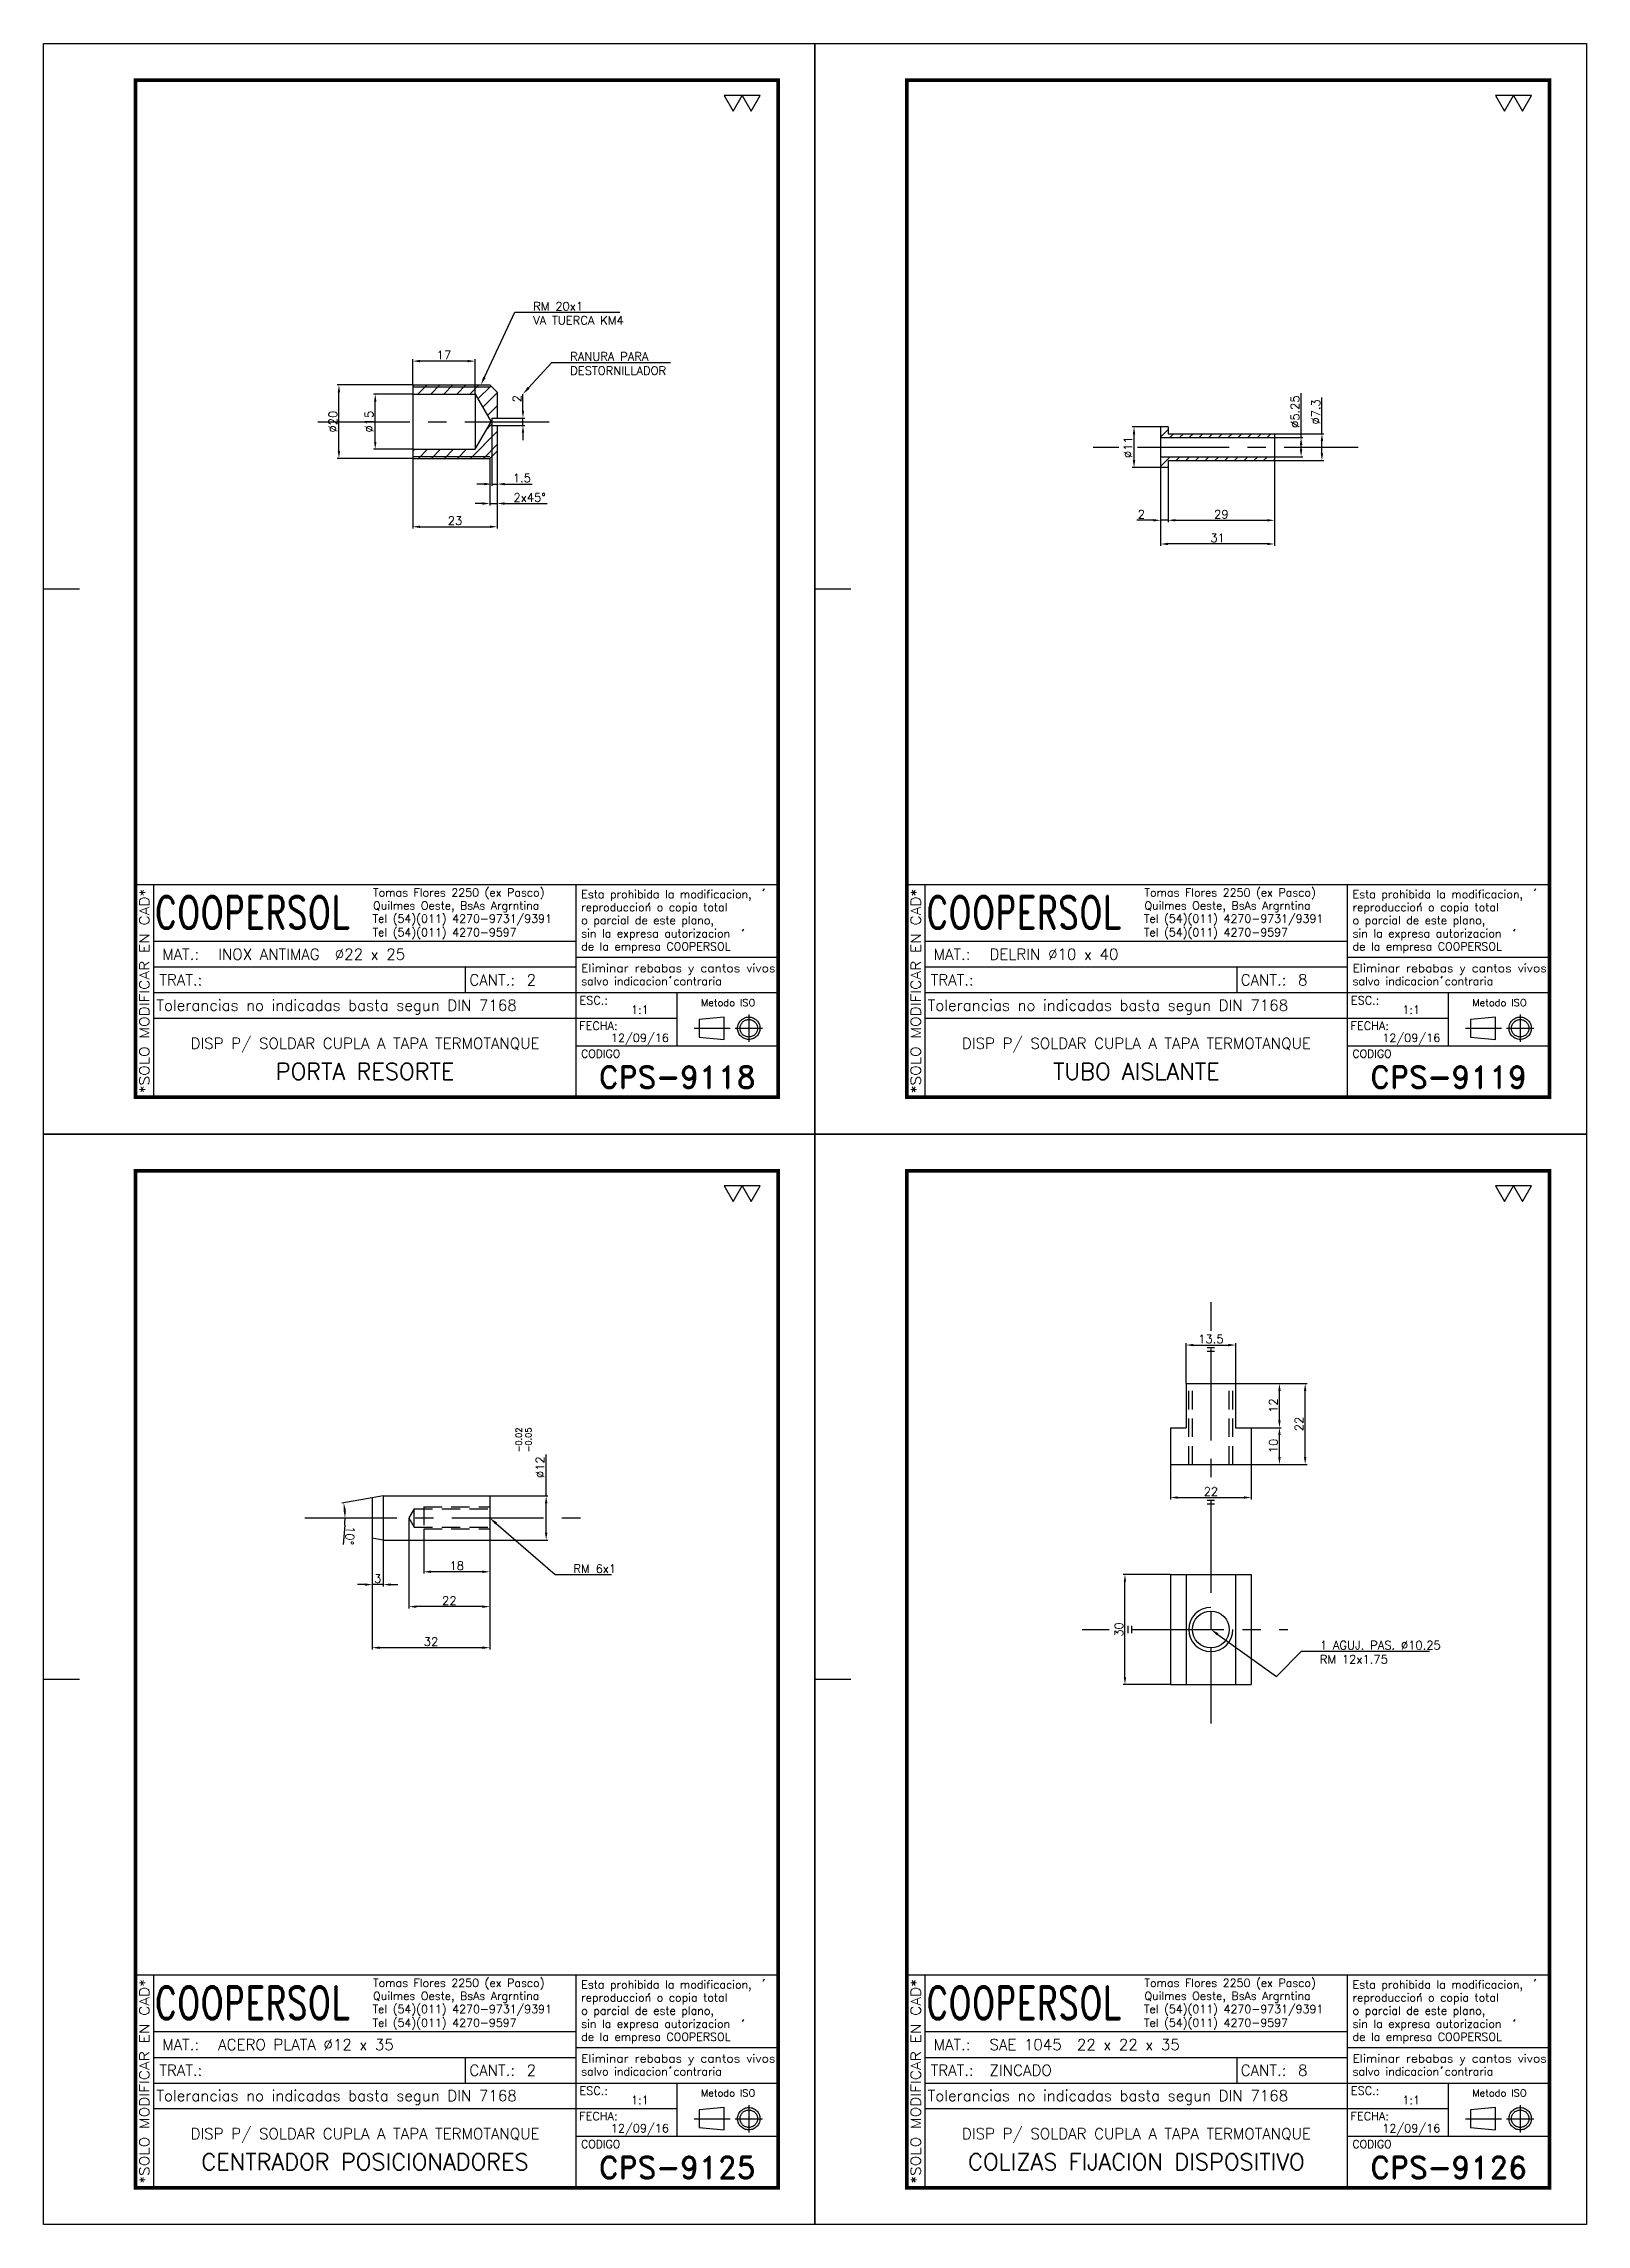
# Model space of a CAD drawing. Extents: x -21308 to -16735, y 11657 to 13517.
# Drawn here: x -20678 to -20258, y 11927 to 12521 of the extents above; entities that cross this region are included whole.
import ezdxf
from ezdxf import colors
from ezdxf.entities.mleader import LeaderData, LeaderLine
from ezdxf.enums import TextEntityAlignment as Align
from ezdxf.math import Vec2, Vec3

# ---------------------------------------------------------------- set-up
doc = ezdxf.new("R2010")
doc.units = 0
doc.header["$LTSCALE"] = 20
doc.header["$MEASUREMENT"] = 0
doc.linetypes.add('CENTER', pattern=[2, 1.25, -0.25, 0.25, -0.25])
doc.linetypes.add('HIDDEN', pattern=[0.375, 0.25, -0.125])
doc.layers.get('0').update_dxf_attribs({"linetype": 'CONTINUOUS'})
doc.layers.get('DEFPOINTS').update_dxf_attribs({"linetype": 'CONTINUOUS'})
for name, color, linetype in [('0-CO', 3, 'CONTINUOUS'), ('1', 1, 'CENTER'), ('CL', 1, 'CENTER'), ('CO', 3, 'CONTINUOUS'), ('FI', 1, 'CONTINUOUS'), ('OC', 1, 'HIDDEN'), ('RY', 5, 'CONTINUOUS')]:
    doc.layers.add(name, color=color, linetype=linetype)
doc.styles.add('ROMAND', font='ROMAND')
doc.styles.add('ROMANS', font='ROMANS.SHX')
doc.dimstyles.new('1', dxfattribs={"dimtxt": 2.3, "dimasz": 2, "dimexe": 0.5, "dimexo": 0.0625, "dimgap": 0.5, "dimtad": 1, "dimdec": 4, "dimdsep": 46, "dimtxsty": 'ROMANS', "dimcen": -2, "dimclrt": 7, "dimadec": 0, "dimazin": 0, "dimtfac": 0.869565, "dimtdec": 4, "dimtmove": 0, "dimatfit": 3, "dimfxl": 1, "dimtolj": 1, "dimarcsym": 0})

msp = doc.modelspace()

# ---------------------------------------------------------------- blocks, each defined once
blk = doc.blocks.new('A4G')
blk.add_line((0, 148.5), (9.75, 148.5))
blk.add_lwpolyline([(0, 297), (210, 297), (210, 0), (0, 0)], close=True)
at = {"const_width": 1}
blk.add_lwpolyline([(25, 287), (200, 287), (200, 10), (25, 10)], close=True, dxfattribs=at)
blk = doc.blocks.new('COOPERSOLROT-02')
for p, q in [((0, 58), (175, 58)), ((0, 0), (0, 58)), ((5, 0), (5, 58)), ((120, 0), (120, 58)), ((175, 0), (175, 58)), ((5, 42.5), (120, 42.5)), ((120, 38.19), (175, 38.19)), ((5, 35.5), (120, 35.5)), ((89.89, 28.5), (89.89, 35.5)), ((5, 28.5), (175, 28.5)), ((147.5, 14), (147.5, 28.5)), ((147.5, 21.5), (5, 21.5)), ((120, 14), (175, 14)), ((0, 0), (175, 0))]:
    blk.add_line(p, q)
at = {"color": 1, "linetype": 'CENTER'}
blk.add_line((166.98, 22.51), (166.98, 15.06), dxfattribs=at)
for points in [[(152.09, 18.79), (161.93, 18.79)], [(163.26, 18.79), (170.71, 18.79)]]:
    blk.add_lwpolyline(points, dxfattribs=at)
at = {"layer": '1'}
for points in [[(170.85, 56.26), (171.21, 56.85)], [(139.66, 52.43), (140.02, 53.02)], [(165.28, 45.22), (165.64, 45.81)], [(145.46, 32.42), (145.82, 33.01)]]:
    blk.add_lwpolyline(points, dxfattribs=at)
blk.add_lwpolyline([(160.25, 18.79), (160.25, 21.83), (153.47, 21.16), (153.47, 16.41), (160.25, 15.74)], close=True, dxfattribs=at)
for radius in [3.05, 2.37]:
    blk.add_circle((166.98, 18.79), radius, dxfattribs=at)
at = {"style": 'ROMANS', "width": 0.996387}
blk.add_text('*SOLO MODIFICAR EN CAD*', height=2.7, rotation=90, dxfattribs=at).set_placement((3.77, 1.09), (3.77, 56.81), align=Align.FIT)
at = {"style": 'ROMAND', "width": 0.75}
blk.add_text('COOPERSOL', height=9, dxfattribs=at).set_placement((5.26, 45.85))
at = {"style": 'ROMANS'}
for s, p in [('MAT.:', (7.32, 37.47)), ('TRAT.:', (6.5, 30.47)), ('CANT.:', (90.89, 30.47)), ('Tolerancias no indicadas basta segun DIN 7168', (5.7, 23.56))]:
    blk.add_text(s, height=3, dxfattribs=at).set_placement(p)
for tag, height, style, p in [('CONJUNTO', 2.3, 'ROMANS', (62.5, 17.5)), ('SUBCONJUNTO', 3, 'ROMANS', (62.5, 11.5)), ('DENOMINACION', 4.5, 'ROMANS', (62.5, 4.75)), ('COD-PLA', 6, 'ROMAND', (147.5, 5.5))]:
    blk.add_attdef(tag, text='', height=height, dxfattribs=dict(style=style)).set_placement(p, align=Align.MIDDLE)
at = {"layer": '1', "style": 'ROMANS'}
for s, height, p in [('Tomas Flores 2250 (ex Pasco)', 2.2, (64.69, 54.68)), ('Esta prohibida la modificacion,', 2.2, (121.36, 54.23)), ('Tel (54)(011) 4270-9731/9391', 2.2, (64.55, 47.56)), ('Quilmes Oeste, BsAs Argrntina', 2.2, (64.69, 51.12)), ('o parcial de este plano,', 2.2, (121.36, 47.11)), ('reproduccion o copia total', 2.2, (121.36, 50.67)), ('Tel (54)(011) 4270-9597', 2.2, (64.55, 43.83)), ('sin la expresa autorizacion ', 2.2, (121.36, 43.55)), ('de la empresa COOPERSOL', 2.2, (121.36, 39.99)), ('salvo indicacion contraria', 2.2, (121.36, 30.54)), ('ESC.:', 2.25, (120.89, 25.29)), ('FECHA:', 2.25, (120.81, 18.36)), ('CODIGO', 2.16, (121.33, 10.78))]:
    blk.add_text(s, height=height, dxfattribs=at).set_placement(p)
at = {"layer": '1', "style": 'ROMANS', "width": 0.96139}
blk.add_text('Eliminar rebabas y cantos vivos', height=2.2, dxfattribs=at).set_placement((121.34, 34.1), (174.21, 34.1), align=Align.FIT)
at = {"layer": '1', "style": 'ROMANS'}
blk.add_text('Metodo ISO', height=1.948, dxfattribs=at).set_placement((161.34, 25.77), align=Align.MIDDLE)
for tag, p in [('MAT', (22.51, 37.47)), ('TRAT', (22.51, 30.47)), ('CANT', (106.49, 30.47))]:
    blk.add_attdef(tag, p, '', height=3, dxfattribs=at)
for tag, p in [('ESC', (137.33, 22.73)), ('FECHA', (137.33, 15.06))]:
    blk.add_attdef(tag, text='', height=2.25, dxfattribs=at).set_placement(p, align=Align.CENTER)
blk = doc.blocks.new('*D428')
at = {"layer": 'CO', "color": 0, "lineweight": -2}
for p, q in [((-20371.3, 12104.46), (-20384.12, 12104.46)), ((-20383.62, 12076.46), (-20383.62, 12102.46)), ((-20371.3, 12074.46), (-20384.12, 12074.46))]:
    blk.add_line(p, q, dxfattribs=at)
at = {"layer": 'CO', "color": 0}
for points in [[(-20383.95, 12102.46), (-20383.28, 12102.46), (-20383.62, 12104.46)], [(-20383.95, 12076.46), (-20383.28, 12076.46), (-20383.62, 12074.46)]]:
    blk.add_solid(points, dxfattribs=at)
at = {"layer": 'DEFPOINTS', "color": 0}
for p in [(-20383.62, 12104.46), (-20371.23, 12104.46), (-20371.23, 12074.46)]:
    blk.add_point(p, dxfattribs=at)
at = {"layer": 'CO', "color": 7, "insert": (-20385.27, 12089.46), "char_height": 2.3, "attachment_point": 5, "rotation": 90, "style": 'ROMANS'}
blk.add_mtext('\\A1;30', dxfattribs=at)
blk = doc.blocks.new('*D429')
at = {"layer": 'CO', "color": 0, "lineweight": -2}
for p, q in [((-20349.17, 12144.43), (-20341.06, 12144.43)), ((-20341.56, 12136.43), (-20341.56, 12142.43)), ((-20349.17, 12134.43), (-20341.06, 12134.43))]:
    blk.add_line(p, q, dxfattribs=at)
at = {"layer": 'CO', "color": 0}
for points in [[(-20341.9, 12142.43), (-20341.23, 12142.43), (-20341.56, 12144.43)], [(-20341.9, 12136.43), (-20341.23, 12136.43), (-20341.56, 12134.43)]]:
    blk.add_solid(points, dxfattribs=at)
at = {"layer": 'DEFPOINTS', "color": 0}
for p in [(-20349.23, 12144.43), (-20341.56, 12144.43), (-20349.23, 12134.43)]:
    blk.add_point(p, dxfattribs=at)
at = {"layer": 'CO', "color": 7, "insert": (-20343.21, 12139.43), "char_height": 2.3, "attachment_point": 5, "rotation": 90, "style": 'ROMANS'}
blk.add_mtext('\\A1;10', dxfattribs=at)
blk = doc.blocks.new('*D430')
at = {"layer": 'CO', "color": 0, "lineweight": -2}
for p, q in [((-20353.42, 12156.43), (-20341.06, 12156.43)), ((-20341.56, 12146.43), (-20341.56, 12154.43)), ((-20349.17, 12144.43), (-20341.06, 12144.43))]:
    blk.add_line(p, q, dxfattribs=at)
at = {"layer": 'CO', "color": 0}
for points in [[(-20341.9, 12154.43), (-20341.23, 12154.43), (-20341.56, 12156.43)], [(-20341.9, 12146.43), (-20341.23, 12146.43), (-20341.56, 12144.43)]]:
    blk.add_solid(points, dxfattribs=at)
at = {"layer": 'DEFPOINTS', "color": 0}
for p in [(-20353.48, 12156.43), (-20341.56, 12156.43), (-20349.23, 12144.43)]:
    blk.add_point(p, dxfattribs=at)
at = {"layer": 'CO', "color": 7, "insert": (-20343.21, 12150.43), "char_height": 2.3, "attachment_point": 5, "rotation": 90, "style": 'ROMANS'}
blk.add_mtext('\\A1;12', dxfattribs=at)
blk = doc.blocks.new('*D431')
at = {"layer": 'CO', "color": 0, "lineweight": -2}
for p, q in [((-20353.42, 12156.43), (-20334.06, 12156.43)), ((-20334.56, 12136.43), (-20334.56, 12154.43)), ((-20349.17, 12134.43), (-20334.06, 12134.43))]:
    blk.add_line(p, q, dxfattribs=at)
at = {"layer": 'CO', "color": 0}
for points in [[(-20334.9, 12154.43), (-20334.23, 12154.43), (-20334.56, 12156.43)], [(-20334.9, 12136.43), (-20334.23, 12136.43), (-20334.56, 12134.43)]]:
    blk.add_solid(points, dxfattribs=at)
at = {"layer": 'DEFPOINTS', "color": 0}
for p in [(-20353.48, 12156.43), (-20334.56, 12156.43), (-20349.23, 12134.43)]:
    blk.add_point(p, dxfattribs=at)
at = {"layer": 'CO', "color": 7, "insert": (-20336.21, 12145.43), "char_height": 2.3, "attachment_point": 5, "rotation": 90, "style": 'ROMANS'}
blk.add_mtext('\\A1;22', dxfattribs=at)
blk = doc.blocks.new('*D432')
at = {"layer": 'CO', "color": 0, "lineweight": -2}
for p, q in [((-20366.98, 12156.49), (-20366.98, 12167.43)), ((-20364.98, 12166.93), (-20355.48, 12166.93)), ((-20353.48, 12156.49), (-20353.48, 12167.43))]:
    blk.add_line(p, q, dxfattribs=at)
at = {"layer": 'CO', "color": 0}
for points in [[(-20364.98, 12167.27), (-20364.98, 12166.6), (-20366.98, 12166.93)], [(-20355.48, 12167.27), (-20355.48, 12166.6), (-20353.48, 12166.93)]]:
    blk.add_solid(points, dxfattribs=at)
at = {"layer": 'DEFPOINTS', "color": 0}
for p in [(-20353.48, 12166.93), (-20366.98, 12156.43), (-20353.48, 12156.43)]:
    blk.add_point(p, dxfattribs=at)
at = {"layer": 'CO', "color": 7, "insert": (-20360.23, 12168.58), "char_height": 2.3, "attachment_point": 5, "style": 'ROMANS'}
blk.add_mtext('\\A1;13.5', dxfattribs=at)
blk = doc.blocks.new('*D433')
at = {"layer": 'CO', "color": 0, "lineweight": -2}
for p, q in [((-20371.23, 12134.36), (-20371.23, 12124.9)), ((-20349.23, 12134.36), (-20349.23, 12124.9)), ((-20369.23, 12125.4), (-20351.23, 12125.4))]:
    blk.add_line(p, q, dxfattribs=at)
at = {"layer": 'CO', "color": 0}
for points in [[(-20369.23, 12125.73), (-20369.23, 12125.07), (-20371.23, 12125.4)], [(-20351.23, 12125.73), (-20351.23, 12125.07), (-20349.23, 12125.4)]]:
    blk.add_solid(points, dxfattribs=at)
at = {"layer": 'DEFPOINTS', "color": 0}
for p in [(-20371.23, 12134.43), (-20349.23, 12134.43), (-20349.23, 12125.4)]:
    blk.add_point(p, dxfattribs=at)
at = {"layer": 'CO', "color": 7, "insert": (-20360.23, 12127.05), "char_height": 2.3, "attachment_point": 5, "style": 'ROMANS'}
blk.add_mtext('\\A1;22', dxfattribs=at)
blk = doc.blocks.new('*D434')
at = {"layer": 'CO', "color": 0, "lineweight": -2}
for p, q in [((-20574.54, 12116.77), (-20574.54, 12104.68)), ((-20556.54, 12113.77), (-20556.54, 12104.68)), ((-20558.54, 12105.18), (-20572.54, 12105.18))]:
    blk.add_line(p, q, dxfattribs=at)
at = {"layer": 'CO', "color": 0}
for points in [[(-20572.54, 12105.51), (-20572.54, 12104.84), (-20574.54, 12105.18)], [(-20558.54, 12105.51), (-20558.54, 12104.84), (-20556.54, 12105.18)]]:
    blk.add_solid(points, dxfattribs=at)
at = {"layer": 'DEFPOINTS', "color": 0}
for p in [(-20574.54, 12116.83), (-20556.54, 12113.83), (-20574.54, 12105.18)]:
    blk.add_point(p, dxfattribs=at)
at = {"layer": 'CO', "color": 7, "insert": (-20565.54, 12106.83), "char_height": 2.3, "attachment_point": 5, "style": 'ROMANS'}
blk.add_mtext('\\A1;18', dxfattribs=at)
blk = doc.blocks.new('*D435')
at = {"layer": 'CO', "color": 0, "lineweight": -2}
for p, q in [((-20578.54, 12119.77), (-20578.54, 12095.18)), ((-20556.54, 12113.77), (-20556.54, 12095.18)), ((-20558.54, 12095.68), (-20576.54, 12095.68))]:
    blk.add_line(p, q, dxfattribs=at)
at = {"layer": 'CO', "color": 0}
for points in [[(-20576.54, 12096.01), (-20576.54, 12095.34), (-20578.54, 12095.68)], [(-20558.54, 12096.01), (-20558.54, 12095.34), (-20556.54, 12095.68)]]:
    blk.add_solid(points, dxfattribs=at)
at = {"layer": 'DEFPOINTS', "color": 0}
for p in [(-20578.54, 12119.83), (-20556.54, 12113.83), (-20578.54, 12095.68)]:
    blk.add_point(p, dxfattribs=at)
at = {"layer": 'CO', "color": 7, "insert": (-20567.54, 12097.33), "char_height": 2.3, "attachment_point": 5, "style": 'ROMANS'}
blk.add_mtext('\\A1;22', dxfattribs=at)
blk = doc.blocks.new('*D436')
at = {"layer": 'CO', "color": 0, "lineweight": -2}
for p, q in [((-20588.54, 12114.3), (-20588.54, 12084)), ((-20556.54, 12113.77), (-20556.54, 12084)), ((-20558.54, 12084.5), (-20586.54, 12084.5))]:
    blk.add_line(p, q, dxfattribs=at)
at = {"layer": 'CO', "color": 0}
for points in [[(-20586.54, 12084.83), (-20586.54, 12084.17), (-20588.54, 12084.5)], [(-20558.54, 12084.83), (-20558.54, 12084.17), (-20556.54, 12084.5)]]:
    blk.add_solid(points, dxfattribs=at)
at = {"layer": 'DEFPOINTS', "color": 0}
for p in [(-20588.54, 12114.36), (-20556.54, 12113.83), (-20588.54, 12084.5)]:
    blk.add_point(p, dxfattribs=at)
at = {"layer": 'CO', "color": 7, "insert": (-20572.54, 12086.15), "char_height": 2.3, "attachment_point": 5, "style": 'ROMANS'}
blk.add_mtext('\\A1;32', dxfattribs=at)
blk = doc.blocks.new('*D437')
at = {"layer": 'CO', "color": 0, "lineweight": -2}
for p, q in [((-20588.54, 12113.77), (-20588.54, 12101.18)), ((-20585.54, 12113.77), (-20585.54, 12101.18)), ((-20590.54, 12101.68), (-20592.54, 12101.68)), ((-20585.54, 12101.68), (-20588.54, 12101.68)), ((-20583.54, 12101.68), (-20581.54, 12101.68))]:
    blk.add_line(p, q, dxfattribs=at)
at = {"layer": 'CO', "color": 0}
for points in [[(-20590.54, 12102.02), (-20590.54, 12101.35), (-20588.54, 12101.68)], [(-20583.54, 12102.02), (-20583.54, 12101.35), (-20585.54, 12101.68)]]:
    blk.add_solid(points, dxfattribs=at)
at = {"layer": 'DEFPOINTS', "color": 0}
for p in [(-20588.54, 12113.83), (-20585.54, 12113.83), (-20588.54, 12101.68)]:
    blk.add_point(p, dxfattribs=at)
at = {"layer": 'CO', "color": 7, "insert": (-20587.04, 12103.33), "char_height": 2.3, "attachment_point": 5, "style": 'ROMANS'}
blk.add_mtext('\\A1;3', dxfattribs=at)
blk = doc.blocks.new('*D438')
at = {"layer": 'CO', "color": 0, "lineweight": -2}
for p, q in [((-20588.6, 12125.3), (-20596.8, 12123.85)), ((-20596.03, 12117.84), (-20596.48, 12112.58))]:
    blk.add_line(p, q, dxfattribs=at)
for start, end in [(4.85221, 5.14779), (355.14779, 0)]:
    blk.add_arc((-20619.57, 12119.83), 23.62, start, end, dxfattribs=at)
at = {"layer": 'CO', "color": 0}
for points in [[(-20596.37, 12121.91), (-20595.71, 12122), (-20596.31, 12123.94)], [(-20595.7, 12121.85), (-20596.36, 12121.82), (-20595.95, 12119.83)]]:
    blk.add_solid(points, dxfattribs=at)
at = {"layer": 'DEFPOINTS', "color": 0}
for p in [(-20588.54, 12125.31), (-20585.54, 12125.83), (-20606.89, 12119.83), (-20596.11, 12122.58), (-20528.78, 12119.83)]:
    blk.add_point(p, dxfattribs=at)
at = {"layer": 'CO', "color": 7, "insert": (-20594.61, 12115.07), "char_height": 2.3, "attachment_point": 5, "rotation": 265.14779, "style": 'ROMANS'}
blk.add_mtext('\\A1;10°', dxfattribs=at)
blk = doc.blocks.new('*D439')
at = {"layer": 'CO', "color": 0, "lineweight": -2}
for p, q in [((-20541.2, 12125.83), (-20541.2, 12137.08)), ((-20556.48, 12125.83), (-20540.7, 12125.83)), ((-20541.2, 12115.83), (-20541.2, 12123.83)), ((-20556.48, 12113.83), (-20540.7, 12113.83))]:
    blk.add_line(p, q, dxfattribs=at)
at = {"layer": 'CO', "color": 0}
for points in [[(-20541.53, 12123.83), (-20540.86, 12123.83), (-20541.2, 12125.83)], [(-20541.53, 12115.83), (-20540.86, 12115.83), (-20541.2, 12113.83)]]:
    blk.add_solid(points, dxfattribs=at)
at = {"layer": 'DEFPOINTS', "color": 0}
for p in [(-20556.54, 12125.83), (-20541.2, 12125.83), (-20556.54, 12113.83)]:
    blk.add_point(p, dxfattribs=at)
at = {"layer": 'CO', "color": 7, "insert": (-20542.85, 12133.68), "char_height": 2.3, "attachment_point": 5, "rotation": 90, "style": 'ROMANS'}
blk.add_mtext('\\A1;%%C12', dxfattribs=at)
blk = doc.blocks.new('TOL')
at = {"layer": '0-CO', "style": 'ROMANS'}
for tag, p in [('TOLSUP', (2.34, 3.94)), ('TOLINF', (2.34, 1.29))]:
    blk.add_attdef(tag, p, '', height=1.64, dxfattribs=at)
blk = doc.blocks.new('*D338')
at = {"layer": 'CO', "color": 0, "lineweight": -2}
for p, q in [((-20554.53, 12410.38), (-20554.53, 12389.32)), ((-20577.53, 12408.38), (-20577.53, 12389.32)), ((-20575.53, 12389.82), (-20556.53, 12389.82))]:
    blk.add_line(p, q, dxfattribs=at)
at = {"layer": 'CO', "color": 0}
for points in [[(-20575.53, 12390.16), (-20575.53, 12389.49), (-20577.53, 12389.82)], [(-20556.53, 12390.16), (-20556.53, 12389.49), (-20554.53, 12389.82)]]:
    blk.add_solid(points, dxfattribs=at)
at = {"layer": 'DEFPOINTS', "color": 0}
for p in [(-20554.53, 12410.44), (-20577.53, 12408.44), (-20554.53, 12389.82)]:
    blk.add_point(p, dxfattribs=at)
at = {"layer": 'CO', "color": 7, "insert": (-20566.03, 12391.47), "char_height": 2.3, "attachment_point": 5, "style": 'ROMANS'}
blk.add_mtext('\\A1;23', dxfattribs=at)
blk = doc.blocks.new('*D339')
at = {"layer": 'CO', "color": 0, "lineweight": -2}
for p, q in [((-20577.59, 12425.94), (-20588.23, 12425.94)), ((-20587.73, 12412.94), (-20587.73, 12423.94)), ((-20577.59, 12410.94), (-20588.23, 12410.94))]:
    blk.add_line(p, q, dxfattribs=at)
at = {"layer": 'CO', "color": 0}
for points in [[(-20588.06, 12423.94), (-20587.4, 12423.94), (-20587.73, 12425.94)], [(-20588.06, 12412.94), (-20587.4, 12412.94), (-20587.73, 12410.94)]]:
    blk.add_solid(points, dxfattribs=at)
at = {"layer": 'DEFPOINTS', "color": 0}
for p in [(-20587.73, 12425.94), (-20577.53, 12425.94), (-20577.53, 12410.94)]:
    blk.add_point(p, dxfattribs=at)
at = {"layer": 'CO', "color": 7, "insert": (-20589.38, 12418.44), "char_height": 2.3, "attachment_point": 5, "rotation": 90, "style": 'ROMANS'}
blk.add_mtext('\\A1;%%C15', dxfattribs=at)
blk = doc.blocks.new('*D340')
at = {"layer": 'CO', "color": 0, "lineweight": -2}
for p, q in [((-20577.59, 12428.44), (-20598.11, 12428.44)), ((-20597.61, 12410.44), (-20597.61, 12426.44)), ((-20577.59, 12408.44), (-20598.11, 12408.44))]:
    blk.add_line(p, q, dxfattribs=at)
at = {"layer": 'CO', "color": 0}
for points in [[(-20597.94, 12426.44), (-20597.28, 12426.44), (-20597.61, 12428.44)], [(-20597.94, 12410.44), (-20597.28, 12410.44), (-20597.61, 12408.44)]]:
    blk.add_solid(points, dxfattribs=at)
at = {"layer": 'DEFPOINTS', "color": 0}
for p in [(-20597.61, 12428.44), (-20577.53, 12428.44), (-20577.53, 12408.44)]:
    blk.add_point(p, dxfattribs=at)
at = {"layer": 'CO', "color": 7, "insert": (-20599.26, 12418.44), "char_height": 2.3, "attachment_point": 5, "rotation": 90, "style": 'ROMANS'}
blk.add_mtext('\\A1;%%C20', dxfattribs=at)
blk = doc.blocks.new('*D341')
at = {"layer": 'CO', "color": 0, "lineweight": -2}
for p, q in [((-20577.53, 12428.51), (-20577.53, 12435.44)), ((-20562.53, 12434.94), (-20575.53, 12434.94)), ((-20560.53, 12426.01), (-20560.53, 12435.44))]:
    blk.add_line(p, q, dxfattribs=at)
at = {"layer": 'CO', "color": 0}
for points in [[(-20575.53, 12435.27), (-20575.53, 12434.61), (-20577.53, 12434.94)], [(-20562.53, 12435.27), (-20562.53, 12434.61), (-20560.53, 12434.94)]]:
    blk.add_solid(points, dxfattribs=at)
at = {"layer": 'DEFPOINTS', "color": 0}
for p in [(-20577.53, 12434.94), (-20577.53, 12428.44), (-20560.53, 12425.94)]:
    blk.add_point(p, dxfattribs=at)
at = {"layer": 'CO', "color": 7, "insert": (-20569.03, 12436.59), "char_height": 2.3, "attachment_point": 5, "style": 'ROMANS'}
blk.add_mtext('\\A1;17', dxfattribs=at)
blk = doc.blocks.new('*D342')
at = {"layer": 'CO', "color": 0, "lineweight": -2}
for p, q in [((-20554.53, 12410.38), (-20554.53, 12395.65)), ((-20556.53, 12408.38), (-20556.53, 12395.65)), ((-20558.53, 12396.15), (-20560.53, 12396.15)), ((-20556.53, 12396.15), (-20554.53, 12396.15)), ((-20552.53, 12396.15), (-20540.88, 12396.15))]:
    blk.add_line(p, q, dxfattribs=at)
at = {"layer": 'CO', "color": 0}
for points in [[(-20558.53, 12396.48), (-20558.53, 12395.81), (-20556.53, 12396.15)], [(-20552.53, 12396.48), (-20552.53, 12395.81), (-20554.53, 12396.15)]]:
    blk.add_solid(points, dxfattribs=at)
at = {"layer": 'DEFPOINTS', "color": 0}
for p in [(-20554.53, 12410.44), (-20556.53, 12408.44), (-20554.53, 12396.15)]:
    blk.add_point(p, dxfattribs=at)
at = {"layer": 'CO', "color": 7, "insert": (-20545.71, 12397.8), "char_height": 2.3, "attachment_point": 5, "style": 'ROMANS'}
blk.add_mtext('\\A1;2x45%%D', dxfattribs=at)
blk = doc.blocks.new('*D343')
at = {"layer": 'CO', "color": 0, "lineweight": -2}
for p, q in [((-20547.51, 12421.44), (-20547.51, 12425.98)), ((-20554.47, 12419.44), (-20547.01, 12419.44)), ((-20554.47, 12417.44), (-20547.01, 12417.44)), ((-20547.51, 12417.44), (-20547.51, 12419.44)), ((-20547.51, 12415.44), (-20547.51, 12413.44))]:
    blk.add_line(p, q, dxfattribs=at)
at = {"layer": 'CO', "color": 0}
for points in [[(-20547.84, 12421.44), (-20547.18, 12421.44), (-20547.51, 12419.44)], [(-20547.84, 12415.44), (-20547.18, 12415.44), (-20547.51, 12417.44)]]:
    blk.add_solid(points, dxfattribs=at)
at = {"layer": 'DEFPOINTS', "color": 0}
for p in [(-20554.53, 12419.44), (-20554.53, 12417.44), (-20547.51, 12419.44)]:
    blk.add_point(p, dxfattribs=at)
at = {"layer": 'CO', "color": 7, "insert": (-20549.16, 12424.71), "char_height": 2.3, "attachment_point": 5, "rotation": 90, "style": 'ROMANS'}
blk.add_mtext('\\A1;2', dxfattribs=at)
blk = doc.blocks.new('*D344')
at = {"layer": 'CO', "color": 0, "lineweight": -2}
for p, q in [((-20556.03, 12417.38), (-20556.03, 12400.95)), ((-20554.53, 12410.38), (-20554.53, 12400.95)), ((-20558.03, 12401.45), (-20560.03, 12401.45)), ((-20556.03, 12401.45), (-20554.53, 12401.45)), ((-20552.53, 12401.45), (-20545.04, 12401.45))]:
    blk.add_line(p, q, dxfattribs=at)
at = {"layer": 'CO', "color": 0}
for points in [[(-20558.03, 12401.79), (-20558.03, 12401.12), (-20556.03, 12401.45)], [(-20552.53, 12401.79), (-20552.53, 12401.12), (-20554.53, 12401.45)]]:
    blk.add_solid(points, dxfattribs=at)
at = {"layer": 'DEFPOINTS', "color": 0}
for p in [(-20556.03, 12417.44), (-20554.53, 12410.44), (-20554.53, 12401.45)]:
    blk.add_point(p, dxfattribs=at)
at = {"layer": 'CO', "color": 7, "insert": (-20547.79, 12403.1), "char_height": 2.3, "attachment_point": 5, "style": 'ROMANS'}
blk.add_mtext('\\A1;1.5', dxfattribs=at)
blk = doc.blocks.new('*D345')
at = {"layer": 'CO', "color": 0, "lineweight": -2}
for p, q in [((-20373.9, 12405.93), (-20373.9, 12391.08)), ((-20371.9, 12405.93), (-20371.9, 12391.08)), ((-20375.9, 12391.58), (-20380.43, 12391.58)), ((-20371.9, 12391.58), (-20373.9, 12391.58)), ((-20369.9, 12391.58), (-20367.9, 12391.58))]:
    blk.add_line(p, q, dxfattribs=at)
at = {"layer": 'CO', "color": 0}
for points in [[(-20375.9, 12391.92), (-20375.9, 12391.25), (-20373.9, 12391.58)], [(-20369.9, 12391.92), (-20369.9, 12391.25), (-20371.9, 12391.58)]]:
    blk.add_solid(points, dxfattribs=at)
at = {"layer": 'DEFPOINTS', "color": 0}
for p in [(-20373.9, 12406), (-20371.9, 12406), (-20373.9, 12391.58)]:
    blk.add_point(p, dxfattribs=at)
at = {"layer": 'CO', "color": 7, "insert": (-20379.16, 12393.23), "char_height": 2.3, "attachment_point": 5, "style": 'ROMANS'}
blk.add_mtext('\\A1;2', dxfattribs=at)
blk = doc.blocks.new('*D346')
at = {"layer": 'CO', "color": 0, "lineweight": -2}
for p, q in [((-20371.9, 12405.93), (-20371.9, 12391.08)), ((-20342.9, 12407.78), (-20342.9, 12391.08)), ((-20369.9, 12391.58), (-20344.9, 12391.58))]:
    blk.add_line(p, q, dxfattribs=at)
at = {"layer": 'CO', "color": 0}
for points in [[(-20369.9, 12391.92), (-20369.9, 12391.25), (-20371.9, 12391.58)], [(-20344.9, 12391.92), (-20344.9, 12391.25), (-20342.9, 12391.58)]]:
    blk.add_solid(points, dxfattribs=at)
at = {"layer": 'DEFPOINTS', "color": 0}
for p in [(-20371.9, 12406), (-20342.9, 12407.85), (-20342.9, 12391.58)]:
    blk.add_point(p, dxfattribs=at)
at = {"layer": 'CO', "color": 7, "insert": (-20357.4, 12393.23), "char_height": 2.3, "attachment_point": 5, "style": 'ROMANS'}
blk.add_mtext('\\A1;29', dxfattribs=at)
blk = doc.blocks.new('*D347')
at = {"layer": 'CO', "color": 0, "lineweight": -2}
for p, q in [((-20373.9, 12405.93), (-20373.9, 12384.63)), ((-20342.9, 12407.78), (-20342.9, 12384.63)), ((-20344.9, 12385.13), (-20371.9, 12385.13))]:
    blk.add_line(p, q, dxfattribs=at)
at = {"layer": 'CO', "color": 0}
for points in [[(-20371.9, 12385.47), (-20371.9, 12384.8), (-20373.9, 12385.13)], [(-20344.9, 12385.47), (-20344.9, 12384.8), (-20342.9, 12385.13)]]:
    blk.add_solid(points, dxfattribs=at)
at = {"layer": 'DEFPOINTS', "color": 0}
for p in [(-20373.9, 12406), (-20342.9, 12407.85), (-20373.9, 12385.13)]:
    blk.add_point(p, dxfattribs=at)
at = {"layer": 'CO', "color": 7, "insert": (-20358.4, 12386.78), "char_height": 2.3, "attachment_point": 5, "style": 'ROMANS'}
blk.add_mtext('\\A1;31', dxfattribs=at)
blk = doc.blocks.new('*D348')
at = {"layer": 'CO', "color": 0, "lineweight": -2}
for p, q in [((-20335.67, 12414.12), (-20335.67, 12426.21)), ((-20342.83, 12414.12), (-20335.17, 12414.12)), ((-20342.83, 12408.87), (-20335.17, 12408.87)), ((-20335.67, 12410.87), (-20335.67, 12412.12))]:
    blk.add_line(p, q, dxfattribs=at)
at = {"layer": 'CO', "color": 0}
for points in [[(-20336.01, 12412.12), (-20335.34, 12412.12), (-20335.67, 12414.12)], [(-20336.01, 12410.87), (-20335.34, 12410.87), (-20335.67, 12408.87)]]:
    blk.add_solid(points, dxfattribs=at)
at = {"layer": 'DEFPOINTS', "color": 0}
for p in [(-20342.9, 12414.12), (-20342.9, 12408.87), (-20335.67, 12414.12)]:
    blk.add_point(p, dxfattribs=at)
at = {"layer": 'CO', "color": 7, "insert": (-20337.32, 12421.17), "char_height": 2.3, "attachment_point": 5, "rotation": 90, "style": 'ROMANS'}
blk.add_mtext('\\A1;%%C5.25', dxfattribs=at)
blk = doc.blocks.new('*D349')
at = {"layer": 'CO', "color": 0, "lineweight": -2}
for p, q in [((-20330, 12415.15), (-20330, 12425.05)), ((-20342.83, 12415.15), (-20329.5, 12415.15)), ((-20330, 12409.85), (-20330, 12413.15)), ((-20342.83, 12407.85), (-20329.5, 12407.85))]:
    blk.add_line(p, q, dxfattribs=at)
at = {"layer": 'CO', "color": 0}
for points in [[(-20330.33, 12413.15), (-20329.66, 12413.15), (-20330, 12415.15)], [(-20330.33, 12409.85), (-20329.66, 12409.85), (-20330, 12407.85)]]:
    blk.add_solid(points, dxfattribs=at)
at = {"layer": 'DEFPOINTS', "color": 0}
for p in [(-20342.9, 12415.15), (-20330, 12415.15), (-20342.9, 12407.85)]:
    blk.add_point(p, dxfattribs=at)
at = {"layer": 'CO', "color": 7, "insert": (-20331.65, 12421.1), "char_height": 2.3, "attachment_point": 5, "rotation": 90, "style": 'ROMANS'}
blk.add_mtext('\\A1;%%C7.3', dxfattribs=at)
blk = doc.blocks.new('*D350')
at = {"layer": 'CO', "color": 0, "lineweight": -2}
for p, q in [((-20373.96, 12417), (-20381.65, 12417)), ((-20381.15, 12408), (-20381.15, 12415)), ((-20373.96, 12406), (-20381.65, 12406))]:
    blk.add_line(p, q, dxfattribs=at)
at = {"layer": 'CO', "color": 0}
for points in [[(-20381.49, 12415), (-20380.82, 12415), (-20381.15, 12417)], [(-20381.49, 12408), (-20380.82, 12408), (-20381.15, 12406)]]:
    blk.add_solid(points, dxfattribs=at)
at = {"layer": 'DEFPOINTS', "color": 0}
for p in [(-20381.15, 12417), (-20373.9, 12417), (-20373.9, 12406)]:
    blk.add_point(p, dxfattribs=at)
at = {"layer": 'CO', "color": 7, "insert": (-20382.8, 12411.5), "char_height": 2.3, "attachment_point": 5, "rotation": 90, "style": 'ROMANS'}
blk.add_mtext('\\A1;%%C11', dxfattribs=at)

# ---------------------------------------------------------------- dimensions: what is measured, and where the dimension line sits
at = {"layer": 'CO'}
for base, p1, p2, picture, middle in [((-20577.53161, 12434.93877), (-20560.53161, 12425.94282), (-20577.53161, 12428.44282), '*D341', (-20569.03161, 12436.58877)), ((-20554.53161, 12401.45196), (-20556.03161, 12417.44282), (-20554.53161, 12410.44282), '*D344', (-20547.78637, 12403.10196)), ((-20554.53161, 12389.82199), (-20577.53161, 12408.44282), (-20554.53161, 12410.44282), '*D338', (-20566.03161, 12391.47199)), ((-20373.89588, 12391.58222), (-20371.89588, 12405.99648), (-20373.89588, 12405.99648), '*D345', (-20379.16255, 12393.23222)), ((-20373.89588, 12385.13198), (-20342.89588, 12407.84648), (-20373.89588, 12405.99648), '*D347', (-20358.39588, 12386.78198)), ((-20342.89588, 12391.58222), (-20371.89588, 12405.99648), (-20342.89588, 12407.84648), '*D346', (-20357.39588, 12393.23222)), ((-20353.48444, 12166.93302), (-20366.98444, 12156.4253), (-20353.48444, 12156.4253), '*D432', (-20360.23444, 12168.58302)), ((-20349.23444, 12125.39888), (-20371.23444, 12134.4253), (-20349.23444, 12134.4253), '*D433', (-20360.23444, 12127.04888)), ((-20578.54236, 12095.67512), (-20556.54236, 12113.835), (-20578.54236, 12119.835), '*D435', (-20567.54236, 12097.32512)), ((-20588.54236, 12101.68249), (-20585.54236, 12113.835), (-20588.54236, 12113.835), '*D437', (-20587.04236, 12103.33249)), ((-20588.54236, 12084.4986), (-20556.54236, 12113.835), (-20588.54236, 12114.36398), '*D436', (-20572.54236, 12086.1486)), ((-20574.54236, 12105.17516), (-20556.54236, 12113.835), (-20574.54236, 12116.835), '*D434', (-20565.54236, 12106.82516))]:
    dim = msp.add_linear_dim(base=base, p1=p1, p2=p2, dimstyle='1', dxfattribs=at)
    dim.commit()
    dim.dimension.update_dxf_attribs({"geometry": picture, "text_midpoint": middle})
for base, p1, p2, picture, middle in [((-20597.60988, 12428.44282), (-20577.53161, 12408.44282), (-20577.53161, 12428.44282), '*D340', (-20599.25988, 12418.44282)), ((-20587.72892, 12425.94282), (-20577.53161, 12410.94282), (-20577.53161, 12425.94282), '*D339', (-20589.37892, 12418.44282)), ((-20335.67348, 12414.12148), (-20342.89588, 12408.87148), (-20342.89588, 12414.12148), '*D348', (-20337.32348, 12421.16672)), ((-20329.99591, 12415.14648), (-20342.89588, 12407.84648), (-20342.89588, 12415.14648), '*D349', (-20331.64591, 12421.09648)), ((-20381.15452, 12416.99648), (-20373.89588, 12405.99648), (-20373.89588, 12416.99648), '*D350', (-20382.80452, 12411.49648))]:
    dim = msp.add_linear_dim(base=base, p1=p1, p2=p2, angle=90, text='%%C<>', dimstyle='1', dxfattribs=at)
    dim.commit()
    dim.dimension.update_dxf_attribs({"geometry": picture, "text_midpoint": middle})
for base, p1, p2, picture, middle in [((-20547.50978, 12419.44282), (-20554.53161, 12417.44282), (-20554.53161, 12419.44282), '*D343', (-20549.15978, 12424.70948)), ((-20341.56186, 12156.4253), (-20349.23444, 12144.4253), (-20353.48444, 12156.4253), '*D430', (-20343.21186, 12150.4253)), ((-20334.56499, 12156.4253), (-20349.23444, 12134.4253), (-20353.48444, 12156.4253), '*D431', (-20336.21499, 12145.4253)), ((-20341.56186, 12144.4253), (-20349.23444, 12134.4253), (-20349.23444, 12144.4253), '*D429', (-20343.21186, 12139.4253)), ((-20383.61718, 12104.46278), (-20371.23444, 12074.46278), (-20371.23444, 12104.46278), '*D428', (-20385.26718, 12089.46278))]:
    dim = msp.add_linear_dim(base=base, p1=p1, p2=p2, angle=90, dimstyle='1', dxfattribs=at)
    dim.commit()
    dim.dimension.update_dxf_attribs({"geometry": picture, "text_midpoint": middle})
dim = msp.add_linear_dim(base=(-20554.53161, 12396.14501), p1=(-20556.53161, 12408.44282), p2=(-20554.53161, 12410.44282), text='<>x45%%D', dimstyle='1', dxfattribs=at)
dim.commit()
dim.dimension.update_dxf_attribs({"geometry": '*D342', "text_midpoint": (-20545.70542, 12397.79501)})
dim = msp.add_linear_dim(base=(-20541.19743, 12125.835), p1=(-20556.54236, 12113.835), p2=(-20556.54236, 12125.835), angle=90, text='%%C<>', dimstyle='1', dxfattribs=at)
dim.commit()
dim.dimension.update_dxf_attribs({"geometry": '*D439', "text_midpoint": (-20541.19743, 12133.67527), "dimtype": 160})
dim = msp.add_angular_dim_2l(base=(-20596.10635, 12122.57751), line1=((-20606.89169, 12119.835), (-20528.77598, 12119.835)), line2=((-20585.54236, 12125.835), (-20588.54236, 12125.30602)), dimstyle='1', dxfattribs=at)
dim.commit()
dim.dimension.update_dxf_attribs({"geometry": '*D438', "text_midpoint": (-20594.61014, 12115.07096)})

# ---------------------------------------------------------------- hatches: boundary and pattern name
at = {"layer": 'RY'}
h = msp.add_hatch(dxfattribs=at)
h.set_pattern_fill('ANSI31', color=256, scale=20, style=0)
h.set_pattern_definition([(45, (-210, 0), (-1.76776695, 1.76776695), [])])
h.paths.add_polyline_path([(-20556.53161, 12428.44282), (-20577.53161, 12428.44282), (-20577.53161, 12425.94282), (-20560.53161, 12425.94282), (-20556.20148, 12418.44282), (-20556.03161, 12418.44282), (-20556.03161, 12419.44282), (-20554.53161, 12419.44282), (-20554.53161, 12426.44282)])
h.paths.add_polyline_path([(-20554.53161, 12410.44282), (-20554.53161, 12417.44282), (-20556.03161, 12417.44282), (-20556.03161, 12418.44282), (-20556.20148, 12418.44282), (-20560.53161, 12410.94282), (-20577.53161, 12410.94282), (-20577.53161, 12408.44282), (-20556.53161, 12408.44282)])
h = msp.add_hatch(dxfattribs=at)
h.set_pattern_fill('ANSI31', color=256, scale=15, style=0)
h.set_pattern_definition([(45, (-210, 0), (-1.32582521, 1.32582521), [])])
h.paths.add_polyline_path([(-20342.89588, 12415.14648), (-20371.89588, 12415.14648), (-20371.89588, 12416.99648), (-20373.89588, 12416.99648), (-20373.89588, 12414.12148), (-20342.89588, 12414.12148)])
h.paths.add_polyline_path([(-20342.89588, 12408.87148), (-20373.89588, 12408.87148), (-20373.89588, 12405.99648), (-20371.89588, 12405.99648), (-20371.89588, 12407.84648), (-20342.89588, 12407.84648)])

# ---------------------------------------------------------------- linework, layer by layer
for p, q in [((-20577.53161, 12428.44282), (-20577.53161, 12408.44282)), ((-20577.53161, 12428.44282), (-20556.53161, 12428.44282)), ((-20556.53161, 12428.44282), (-20554.53161, 12426.44282)), ((-20577.53161, 12425.94282), (-20560.53161, 12425.94282)), ((-20560.53161, 12425.94282), (-20560.53161, 12410.94282)), ((-20560.53161, 12425.94282), (-20556.20148, 12418.44282)), ((-20554.53161, 12426.44282), (-20554.53161, 12419.44282)), ((-20560.53161, 12410.94282), (-20556.20148, 12418.44282)), ((-20556.03161, 12419.44282), (-20556.03161, 12417.44282)), ((-20556.03161, 12419.44282), (-20554.53161, 12419.44282)), ((-20556.03161, 12417.44282), (-20554.53161, 12417.44282)), ((-20554.53161, 12417.44282), (-20554.53161, 12410.44282)), ((-20373.89588, 12405.99648), (-20373.89588, 12416.99648)), ((-20371.89588, 12416.99648), (-20373.89588, 12416.99648)), ((-20371.89588, 12416.99648), (-20371.89588, 12415.14648)), ((-20371.89588, 12415.14648), (-20342.89588, 12415.14648)), ((-20342.89588, 12415.14648), (-20342.89588, 12407.84648)), ((-20577.53161, 12410.94282), (-20560.53161, 12410.94282)), ((-20554.53161, 12410.44282), (-20556.53161, 12408.44282)), ((-20373.89588, 12414.12148), (-20342.89588, 12414.12148)), ((-20373.89588, 12408.87148), (-20342.89588, 12408.87148)), ((-20577.53161, 12408.44282), (-20556.53161, 12408.44282)), ((-20371.89588, 12405.99648), (-20373.89588, 12405.99648)), ((-20371.89588, 12407.84648), (-20342.89588, 12407.84648)), ((-20371.89588, 12407.84648), (-20371.89588, 12405.99648)), ((-20366.98444, 12156.4253), (-20353.48444, 12156.4253)), ((-20366.98444, 12156.4253), (-20366.98444, 12144.4253)), ((-20353.48444, 12156.4253), (-20353.48444, 12144.4253)), ((-20371.23444, 12144.4253), (-20366.98444, 12144.4253)), ((-20371.23444, 12144.4253), (-20371.23444, 12134.4253)), ((-20353.48444, 12144.4253), (-20349.23444, 12144.4253)), ((-20349.23444, 12144.4253), (-20349.23444, 12134.4253)), ((-20371.23444, 12134.4253), (-20349.23444, 12134.4253)), ((-20585.54236, 12125.835), (-20588.54236, 12125.30602)), ((-20588.54236, 12125.30602), (-20588.54236, 12114.36398)), ((-20585.54236, 12125.835), (-20556.54236, 12125.835)), ((-20585.54236, 12125.835), (-20585.54236, 12113.835)), ((-20556.54236, 12125.835), (-20556.54236, 12113.835)), ((-20585.54236, 12113.835), (-20588.54236, 12114.36398)), ((-20585.54236, 12113.835), (-20556.54236, 12113.835)), ((-20371.23444, 12104.46278), (-20349.23444, 12104.46278)), ((-20371.23444, 12104.46278), (-20371.23444, 12074.46278)), ((-20366.98444, 12104.46278), (-20366.98444, 12074.46278)), ((-20353.48444, 12104.46278), (-20353.48444, 12074.46278)), ((-20349.23444, 12104.46278), (-20349.23444, 12074.46278)), ((-20371.23444, 12074.46278), (-20349.23444, 12074.46278))]:
    msp.add_line(p, q)
msp.add_circle((-20360.23444, 12089.46278), 5)
at = {"layer": 'CL'}
for p, q in [((-20603.31434, 12418.44282), (-20540.38128, 12418.44282)), ((-20392.26428, 12411.49648), (-20385.28087, 12411.49648)), ((-20380.24005, 12411.49648), (-20320.14756, 12411.49648)), ((-20360.23444, 12178.65888), (-20360.23444, 12170.84904)), ((-20360.23444, 12165.90961), (-20360.23444, 12129.15774)), ((-20360.23444, 12124.42916), (-20360.23444, 12063.89767)), ((-20606.89169, 12119.835), (-20528.77598, 12119.835)), ((-20395.23974, 12089.46278), (-20387.88438, 12089.46278)), ((-20381.66061, 12089.46278), (-20339.2973, 12089.46278))]:
    msp.add_line(p, q, dxfattribs=at)
at = {"layer": 'CO'}
for p, q in [((-20359.26253, 12166.15902), (-20361.26265, 12166.15902)), ((-20359.26253, 12165.15902), (-20361.26265, 12165.15902)), ((-20359.26253, 12124.62488), (-20361.26265, 12124.62488)), ((-20359.26253, 12123.62488), (-20361.26265, 12123.62488)), ((-20382.84317, 12090.43469), (-20382.84317, 12088.43457)), ((-20381.84317, 12090.43469), (-20381.84317, 12088.43457))]:
    msp.add_line(p, q, dxfattribs=at)
for points in [[(-20490.25656, 12503.02856), (-20487.81241, 12507.26195), (-20492.70071, 12507.26195)], [(-20485.36825, 12503.02856), (-20482.9241, 12507.26195), (-20487.81241, 12507.26195)], [(-20280.25656, 12503.02856), (-20277.81241, 12507.26195), (-20282.70071, 12507.26195)], [(-20275.36825, 12503.02856), (-20272.9241, 12507.26195), (-20277.81241, 12507.26195)], [(-20490.25656, 12206.02856), (-20487.81241, 12210.26195), (-20492.70071, 12210.26195)], [(-20485.36825, 12206.02856), (-20482.9241, 12210.26195), (-20487.81241, 12210.26195)], [(-20280.25656, 12206.02856), (-20277.81241, 12210.26195), (-20282.70071, 12210.26195)], [(-20275.36825, 12206.02856), (-20272.9241, 12210.26195), (-20277.81241, 12210.26195)]]:
    msp.add_lwpolyline(points, close=True, dxfattribs=at)
at = {"layer": 'FI'}
for p, q in [((-20577.53161, 12427.94282), (-20556.53161, 12427.94282)), ((-20577.53161, 12408.94282), (-20556.53161, 12408.94282))]:
    msp.add_line(p, q, dxfattribs=at)
msp.add_arc((-20360.23444, 12089.46278), 6, 90, 0, dxfattribs=at)
at = {"layer": 'OC'}
for p, q in [((-20366.23444, 12134.4253), (-20366.23444, 12156.4253)), ((-20365.23444, 12134.4253), (-20365.23444, 12156.4253)), ((-20355.23444, 12134.4253), (-20355.23444, 12156.4253)), ((-20354.23444, 12134.4253), (-20354.23444, 12156.4253)), ((-20577.09899, 12122.335), (-20578.54236, 12119.835)), ((-20578.54236, 12119.835), (-20577.09899, 12117.335)), ((-20577.09899, 12122.335), (-20556.54236, 12122.335)), ((-20577.09899, 12117.335), (-20577.09899, 12122.335)), ((-20574.54236, 12122.835), (-20556.54236, 12122.835)), ((-20574.54236, 12122.835), (-20574.54236, 12116.835)), ((-20577.09899, 12117.335), (-20556.54236, 12117.335)), ((-20574.54236, 12116.835), (-20556.54236, 12116.835))]:
    msp.add_line(p, q, dxfattribs=at)

# ---------------------------------------------------------------- block references
for p in [(-20678.00568, 12224.42201), (-20468.00568, 12224.42201), (-20678.00568, 11927.42201), (-20468.00568, 11927.42201)]:
    msp.add_blockref('A4G', p)
ref = msp.add_blockref('COOPERSOLROT-02', (-20653.00568, 12234.42201))
ref.add_attrib('COD-PLA', 'CPS-9118', dxfattribs={"height": 6, "style": 'ROMAND'}).set_placement((-20505.50568, 12239.92201), align=Align.MIDDLE)
ref.add_attrib('FECHA', '12/09/16', dxfattribs={"layer": '1', "height": 2.25, "style": 'ROMANS'}).set_placement((-20515.671, 12249.48301), align=Align.CENTER)
ref.add_attrib('MAT', 'INOX ANTIMAG  %%c22 x 25', (-20630.50039, 12271.89016), dxfattribs={"layer": '1', "height": 3, "style": 'ROMANS'})
ref.add_attrib('ESC', '1:1', dxfattribs={"layer": '1', "height": 2.25, "style": 'ROMANS'}).set_placement((-20515.671, 12257.15056), align=Align.CENTER)
ref.add_attrib('CANT', '2', (-20546.51509, 12264.89016), dxfattribs={"layer": '1', "height": 3, "style": 'ROMANS'})
ref.add_attrib('DENOMINACION', 'PORTA RESORTE', dxfattribs={"height": 4.5, "style": 'ROMANS'}).set_placement((-20590.50568, 12241.45983), align=Align.MIDDLE)
ref.add_attrib('SUBCONJUNTO', 'DISP P/ SOLDAR CUPLA A TAPA TERMOTANQUE', dxfattribs={"height": 3, "style": 'ROMANS'}).set_placement((-20590.50568, 12248.89986), align=Align.MIDDLE)
ref = msp.add_blockref('COOPERSOLROT-02', (-20443.00568, 12234.42201))
ref.add_attrib('COD-PLA', 'CPS-9119', dxfattribs={"height": 6, "style": 'ROMAND'}).set_placement((-20295.50568, 12239.92201), align=Align.MIDDLE)
ref.add_attrib('FECHA', '12/09/16', dxfattribs={"layer": '1', "height": 2.25, "style": 'ROMANS'}).set_placement((-20305.671, 12249.48301), align=Align.CENTER)
ref.add_attrib('MAT', 'DELRIN %%c10 x 40', (-20420.50039, 12271.89016), dxfattribs={"layer": '1', "height": 3, "style": 'ROMANS'})
ref.add_attrib('ESC', '1:1', dxfattribs={"layer": '1', "height": 2.25, "style": 'ROMANS'}).set_placement((-20305.671, 12257.15056), align=Align.CENTER)
ref.add_attrib('CANT', '8', (-20336.51509, 12264.89016), dxfattribs={"layer": '1', "height": 3, "style": 'ROMANS'})
ref.add_attrib('DENOMINACION', 'TUBO AISLANTE', dxfattribs={"height": 4.5, "style": 'ROMANS'}).set_placement((-20380.50568, 12241.45983), align=Align.MIDDLE)
ref.add_attrib('SUBCONJUNTO', 'DISP P/ SOLDAR CUPLA A TAPA TERMOTANQUE', dxfattribs={"height": 3, "style": 'ROMANS'}).set_placement((-20380.50568, 12248.89986), align=Align.MIDDLE)
ref = msp.add_blockref('COOPERSOLROT-02', (-20653.00568, 11937.42201))
ref.add_attrib('COD-PLA', 'CPS-9125', dxfattribs={"height": 6, "style": 'ROMAND'}).set_placement((-20505.50568, 11942.92201), align=Align.MIDDLE)
ref.add_attrib('FECHA', '12/09/16', dxfattribs={"layer": '1', "height": 2.25, "style": 'ROMANS'}).set_placement((-20515.671, 11952.48301), align=Align.CENTER)
ref.add_attrib('MAT', 'ACERO PLATA %%c12 x 35', (-20630.50039, 11974.89016), dxfattribs={"layer": '1', "height": 3, "style": 'ROMANS'})
ref.add_attrib('ESC', '1:1', dxfattribs={"layer": '1', "height": 2.25, "style": 'ROMANS'}).set_placement((-20515.671, 11960.15056), align=Align.CENTER)
ref.add_attrib('CANT', '2', (-20546.51509, 11967.89016), dxfattribs={"layer": '1', "height": 3, "style": 'ROMANS'})
ref.add_attrib('DENOMINACION', 'CENTRADOR POSICIONADORES', dxfattribs={"height": 4.5, "style": 'ROMANS'}).set_placement((-20590.50568, 11944.45983), align=Align.MIDDLE)
ref.add_attrib('SUBCONJUNTO', 'DISP P/ SOLDAR CUPLA A TAPA TERMOTANQUE', dxfattribs={"height": 3, "style": 'ROMANS'}).set_placement((-20590.50568, 11951.89986), align=Align.MIDDLE)
ref = msp.add_blockref('COOPERSOLROT-02', (-20443.00568, 11937.42201))
ref.add_attrib('COD-PLA', 'CPS-9126', dxfattribs={"height": 6, "style": 'ROMAND'}).set_placement((-20295.50568, 11942.92201), align=Align.MIDDLE)
ref.add_attrib('FECHA', '12/09/16', dxfattribs={"layer": '1', "height": 2.25, "style": 'ROMANS'}).set_placement((-20305.671, 11952.48301), align=Align.CENTER)
ref.add_attrib('MAT', 'SAE 1045  22 x 22 x 35', (-20420.50039, 11974.89016), dxfattribs={"layer": '1', "height": 3, "style": 'ROMANS'})
ref.add_attrib('TRAT', 'ZINCADO', (-20420.50039, 11967.89016), dxfattribs={"layer": '1', "height": 3, "style": 'ROMANS'})
ref.add_attrib('ESC', '1:1', dxfattribs={"layer": '1', "height": 2.25, "style": 'ROMANS'}).set_placement((-20305.671, 11960.15056), align=Align.CENTER)
ref.add_attrib('CANT', '8', (-20336.51509, 11967.89016), dxfattribs={"layer": '1', "height": 3, "style": 'ROMANS'})
ref.add_attrib('DENOMINACION', 'COLIZAS FIJACION DISPOSITIVO', dxfattribs={"height": 4.5, "style": 'ROMANS'}).set_placement((-20380.50568, 11944.45983), align=Align.MIDDLE)
ref.add_attrib('SUBCONJUNTO', 'DISP P/ SOLDAR CUPLA A TAPA TERMOTANQUE', dxfattribs={"height": 3, "style": 'ROMANS'}).set_placement((-20380.50568, 11951.89986), align=Align.MIDDLE)
at = {"layer": 'CO', "rotation": 90}
msp.add_blockref('TOL', (-20543.9098, 12135.38382), dxfattribs=at).add_auto_attribs({'TOLINF': '-0.05', 'TOLSUP': '-0.02'})

msp.set_redraw_order([(e.dxf.handle, doc.entitydb.next_handle()) for e in msp.query("TEXT MTEXT ATTDEF DIMENSION ARC_DIMENSION")])  # texts and dimensions are drawn at this point

# ---------------------------------------------------------------- leaders
at = {"layer": 'CO'}
ml = msp.add_multileader_mtext('Standard', dxfattribs=at)
ml.set_content('RM 20x1\\PVA TUERCA KM4', color=7, style='ROMANS')
ml.set_leader_properties(color=256, linetype='ByLayer', lineweight=-1)
ml.build(insert=Vec2(0, 0))
ml.multileader.update_dxf_attribs({"text_left_attachment_type": 6, "text_right_attachment_type": 5, "dogleg_length": 4, "arrow_head_size": 2.3})
ctx = ml.context
ctx.base_point, ctx.char_height, ctx.arrow_head_size, ctx.landing_gap_size, ctx.plane_origin = Vec3(-20545.72219, 12448.28165), 2.3, 2.3, 1, Vec3(-20558.97342, 12428.44282)
ctx.left_attachment, ctx.right_attachment = 6, 5
notes = []
notes.append((ctx, [(0, (1, 1, 0), (-20549.72219, 12448.28165), (1, 0), 4, [(0, [(-20558.97342, 12428.44282)], 0, [])])]))
ctx.mtext.insert, ctx.mtext.flow_direction = Vec3(-20544.72219, 12451.04165), 5
ml = msp.add_multileader_mtext('Standard', dxfattribs=at)
ml.set_content('RANURA PARA\\PDESTORNILLADOR', color=7, style='ROMANS')
ml.set_leader_properties(color=256, linetype='ByLayer', lineweight=-1)
ml.build(insert=Vec2(0, 0))
ml.multileader.update_dxf_attribs({"text_left_attachment_type": 6, "text_right_attachment_type": 5, "dogleg_length": 4, "arrow_head_size": 2.3})
ctx = ml.context
ctx.base_point, ctx.char_height, ctx.arrow_head_size, ctx.landing_gap_size, ctx.plane_origin = Vec3(-20535.65537, 12434.5803), 2.3, 2.3, 1, Vec3(-20547.50978, 12425.97615)
ctx.left_attachment, ctx.right_attachment = 6, 5
notes.append((ctx, [(0, (1, 1, 0), (-20539.65537, 12434.5803), (1, 0), 4, [(0, [(-20547.50978, 12425.97615)], 0, [])])]))
ctx.mtext.insert, ctx.mtext.flow_direction = Vec3(-20534.65537, 12437.3403), 5
ml = msp.add_multileader_mtext('Standard', dxfattribs=at)
ml.set_content('RM 6x1', color=7, style='ROMANS')
ml.set_leader_properties(color=256, linetype='ByLayer', lineweight=-1)
ml.build(insert=Vec2(0, 0))
ml.multileader.update_dxf_attribs({"text_left_attachment_type": 6, "text_right_attachment_type": 5, "dogleg_length": 4, "arrow_head_size": 2.3})
ctx = ml.context
ctx.base_point, ctx.char_height, ctx.arrow_head_size, ctx.landing_gap_size, ctx.plane_origin = Vec3(-20534.76123, 12104.41926), 2.3, 2.3, 1, Vec3(-20556.54236, 12119.835)
ctx.left_attachment, ctx.right_attachment = 6, 5
notes.append((ctx, [(0, (1, 1, 0), (-20538.76123, 12104.41926), (1, 0), 4, [(0, [(-20556.54236, 12119.835)], 0, [])])]))
ctx.mtext.insert, ctx.mtext.flow_direction = Vec3(-20533.76123, 12107.17926), 5
ml = msp.add_multileader_mtext('Standard', dxfattribs=at)
ml.set_content('1 AGUJ. PAS. %%C10.25\\PRM 12x1.75', color=7, style='ROMANS')
ml.set_leader_properties(color=256, linetype='ByLayer', lineweight=-1)
ml.build(insert=Vec2(0, 0))
ml.multileader.update_dxf_attribs({"text_left_attachment_type": 6, "text_right_attachment_type": 5, "dogleg_length": 4, "arrow_head_size": 2.3})
ctx = ml.context
ctx.base_point, ctx.char_height, ctx.arrow_head_size, ctx.landing_gap_size, ctx.plane_origin = Vec3(-20331.56795, 12083.57216), 2.3, 2.3, 1, Vec3(-20360.23444, 12089.46278)
ctx.left_attachment, ctx.right_attachment = 6, 5
notes.append((ctx, [(0, (1, 1, 0), (-20335.56795, 12083.57216), (1, 0), 4, [(0, [(-20360.23444, 12089.46278), (-20342.34566, 12076.64101)], 0, [])])]))
ctx.mtext.insert, ctx.mtext.flow_direction = Vec3(-20330.56795, 12086.33216), 5
for ctx, leaders in notes:
    for number, flags, end, landing, length, lines in leaders:
        leader = LeaderData()
        leader.index, (leader.has_last_leader_line, leader.has_dogleg_vector, leader.attachment_direction) = number, flags
        leader.last_leader_point, leader.dogleg_vector, leader.dogleg_length = Vec3(end), Vec3(landing), length
        for number, points, colour, breaks in lines:
            line = LeaderLine()
            line.index, line.vertices, line.color, line.breaks = number, Vec3.list(points), colors.encode_raw_color(colour), breaks
            leader.lines.append(line)
        ctx.leaders.append(leader)

doc.saveas('drawing.dxf')
